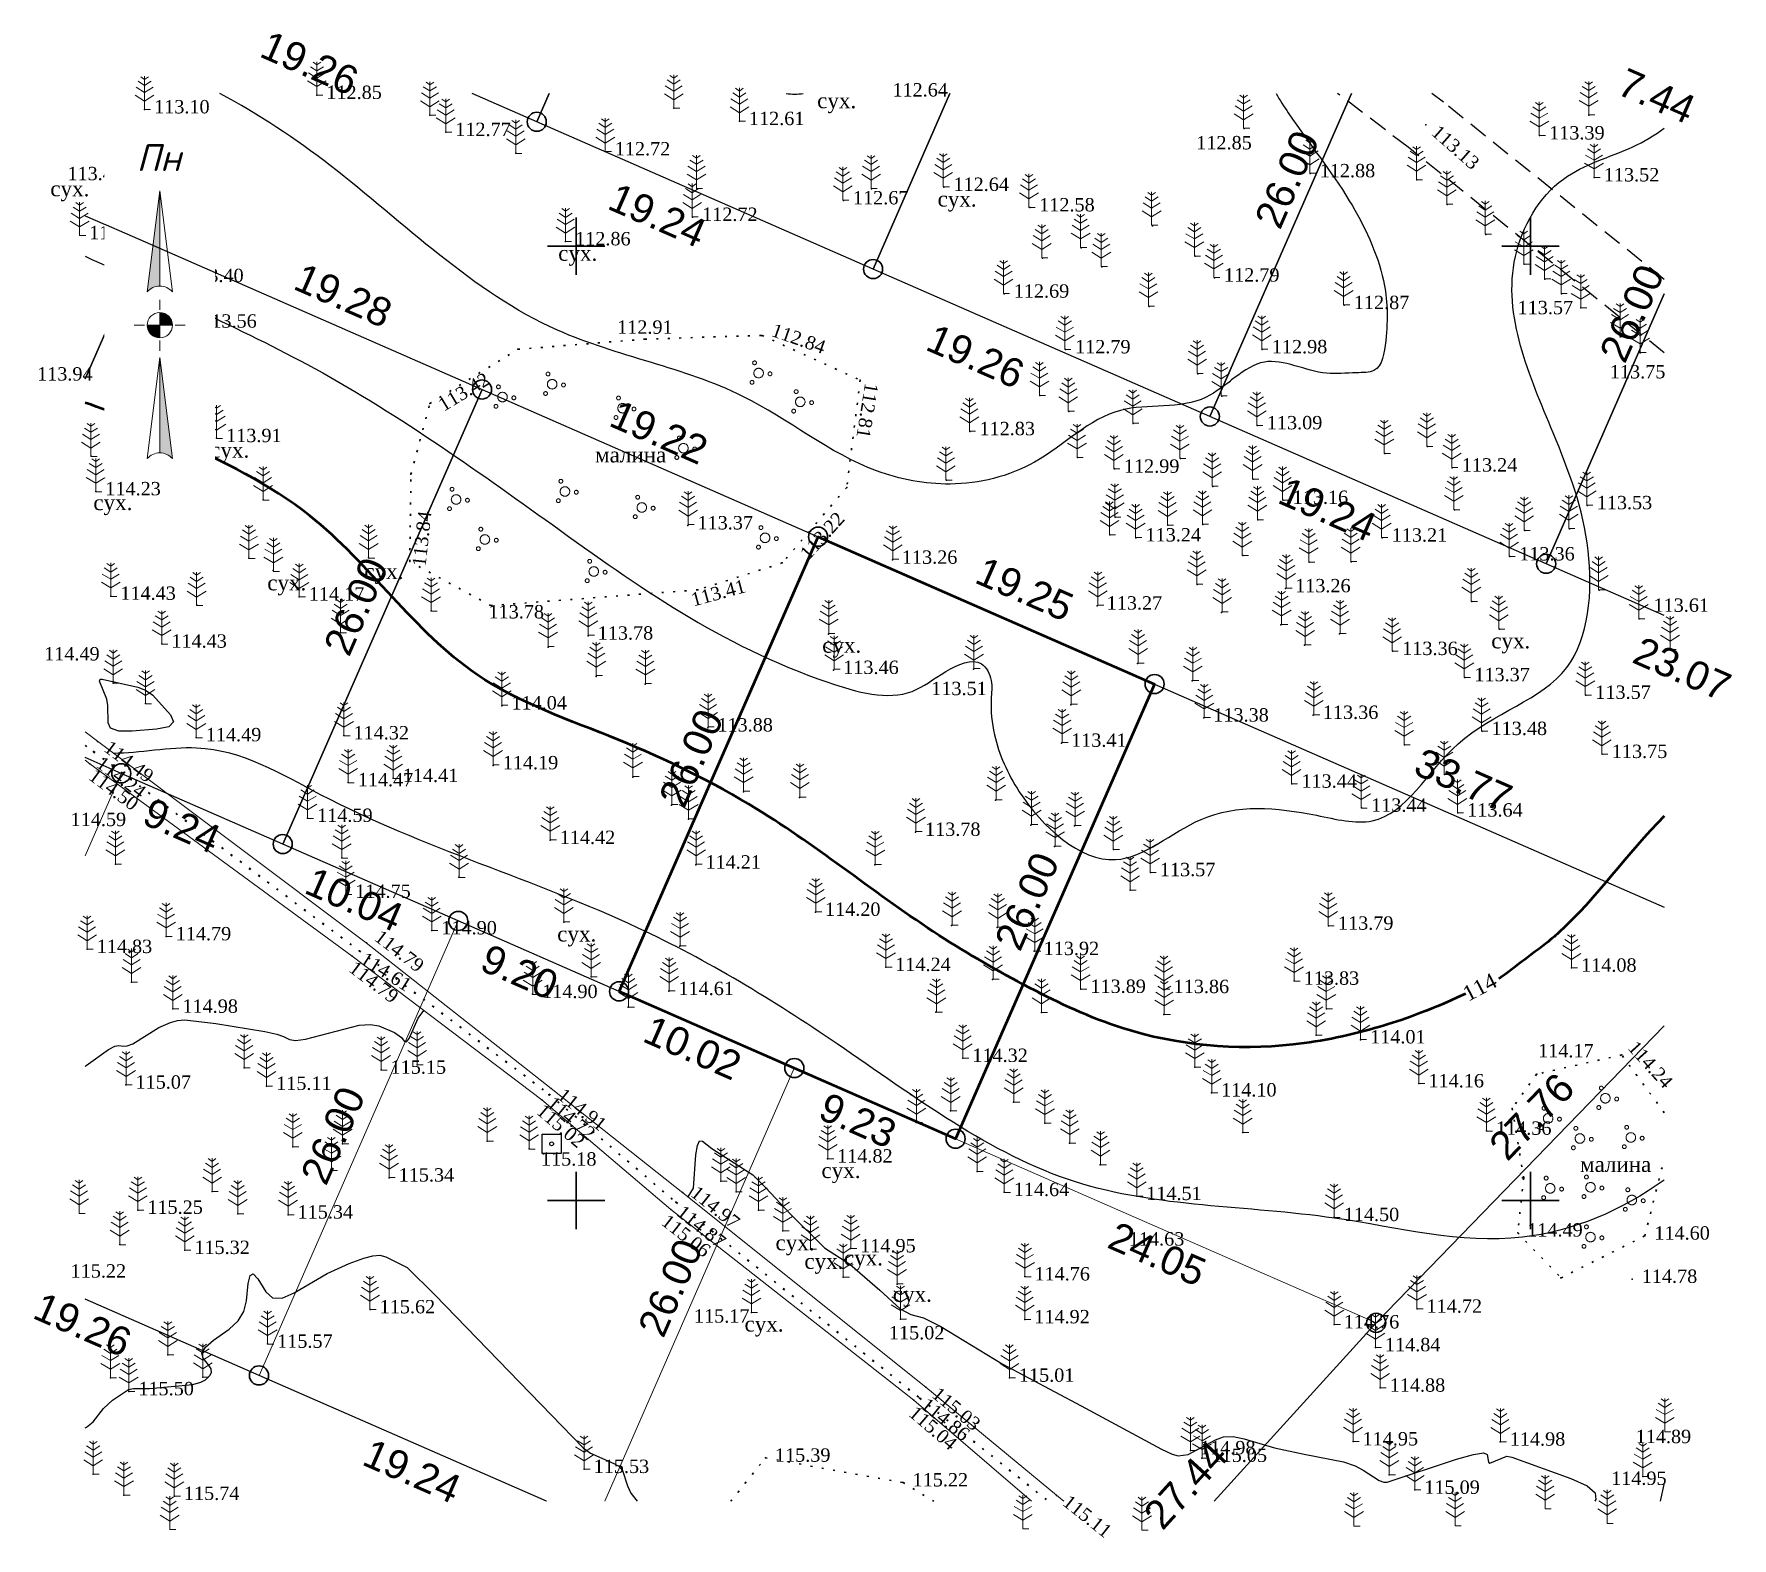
# Model space of a CAD drawing. Header units: millimetres. Extents: x 5405571.6 to 5405660.6, y 5525032.3 to 5525111.1.
import ezdxf
from ezdxf.enums import TextEntityAlignment as Align

# ---------------------------------------------------------------- set-up
doc = ezdxf.new("R2010")
doc.units = ezdxf.units.MM
doc.set_wipeout_variables(frame=1)
for name, pattern in [('DASHEDX2', [1.5, 1, -0.5]), ('HIDDEN', [0.5, 0, -0.5]), ('суцільна', [50, 50, 0])]:
    doc.linetypes.add(name, pattern=pattern)
for name, color, linetype, lineweight in [('#Лист (текст_ПН)', 250, 'Continuous', 0), ('#Штамп', 250, 'Continuous', 0), ('11900000', 1, 'Continuous', 30), ('Контур', 7, 'HIDDEN', 30), ('рельеф', 7, 'Continuous', 0), ('ТОЧКИ', 7, 'Continuous', 30), ('усл. знак', 7, 'суцільна', 20)]:
    doc.layers.add(name, color=color, linetype=linetype, lineweight=lineweight)
for name, color, linetype in [('SC007', 7, 'Continuous'), ('горизонтали', 42, 'Continuous'), ('дороги', 7, 'Continuous'), ('Ділянки_Межі', 10, 'Continuous'), ('надписи', 7, 'Continuous'), ('отметки', 7, 'Continuous'), ('промеры', 185, 'Continuous'), ('Растительность', 7, 'Continuous')]:
    doc.layers.add(name, color=color, linetype=linetype)
doc.styles.get("Standard").update_dxf_attribs({"font": 'arial.ttf'})
doc.styles.add('times', font='times.ttf')
doc.styles.add('Мой_Топо', font='isocpeui.ttf')
doc.linetypes.add('канава 0', pattern='A,0.9,0,["|",Standard,S=0.25,R=0,X=0,Y=0],0.1', length=1)

msp = doc.modelspace()

# ---------------------------------------------------------------- texts
at = {"layer": 'горизонтали', "color": 32, "lineweight": 50, "style": 'times'}
msp.add_text('114', height=0.8, rotation=27.59579, dxfattribs=at).set_placement((5405646.353, 5525061.118, 181.067), align=Align.TOP_LEFT)
at = {"layer": 'надписи', "color": 7, "style": 'times'}
for s, p in [('сух.', (5405612.623, 5525108.024, 111.861)), ('сух.', (5405572.442, 5525103.412, 111.861)), ('сух.', (5405618.933, 5525102.872, 111.861)), ('сух.', (5405599.055, 5525100.03, 111.861)), ('сух.', (5405580.82, 5525089.721, 111.861)), ('малина', (5405600.983, 5525089.471, 170.061)), ('сух.', (5405574.697, 5525086.968, 111.861)), ('сух.', (5405588.897, 5525083.366, 111.861)), ('сух.', (5405583.81, 5525082.767, 111.861)), ('сух.', (5405647.944, 5525079.727, 111.861)), ('сух.', (5405612.886, 5525079.497, 111.861)), ('сух.', (5405599.002, 5525064.371, 111.861)), ('сух.', (5405612.848, 5525051.98, 111.861)), ('малина', (5405652.595, 5525052.302, 170.061)), ('сух.', (5405610.44, 5525048.196, 111.861)), ('сух.', (5405611.953, 5525047.223, 111.861)), ('сух.', (5405614.025, 5525047.399, 111.861)), ('сух.', (5405616.588, 5525045.498, 111.861)), ('сух.', (5405608.817, 5525043.939, 111.861))]:
    msp.add_text(s, height=0.8, dxfattribs=at).set_placement(p, align=Align.TOP_LEFT)
at = {"layer": 'отметки', "color": 7, "style": 'times'}
for s, p in [('112.85', (5405586.905, 5525108.409, 112.853)), ('112.64', (5405616.566, 5525108.538, 112.636)), ('113.10', (5405577.882, 5525107.654, 113.1)), ('112.61', (5405609.049, 5525107.04, 112.609)), ('112.77', (5405593.661, 5525106.466, 112.774)), ('113.39', (5405650.977, 5525106.287, 113.395)), ('112.72', (5405602.019, 5525105.452, 112.722)), ('112.85', (5405632.488, 5525105.769, 112.85)), ('112.88', (5405638.956, 5525104.305, 112.883)), ('113.40', (5405573.338, 5525104.153, 113.396)), ('112.64', (5405619.765, 5525103.591, 112.637)), ('113.52', (5405653.842, 5525104.09, 113.519)), ('112.67', (5405614.5, 5525102.887, 112.674)), ('112.58', (5405624.258, 5525102.517, 112.579)), ('112.72', (5405606.595, 5525102.019, 112.717)), ('113.42', (5405574.475, 5525101.06, 113.424)), ('112.86', (5405599.941, 5525100.74, 112.857)), ('113.40', (5405579.665, 5525098.816, 113.398)), ('112.69', (5405622.924, 5525097.999, 112.693)), ('112.79', (5405633.941, 5525098.84, 112.787)), ('112.87', (5405640.745, 5525097.4, 112.867)), ('113.57', (5405649.324, 5525097.132, 113.569)), ('113.56', (5405580.351, 5525096.429, 113.557)), ('112.91', (5405602.143, 5525096.108, 112.91)), ('112.79', (5405626.135, 5525095.082, 112.789)), ('112.98', (5405636.446, 5525095.084, 112.978)), ('113.94', (5405571.749, 5525093.658, 113.938)), ('113.75', (5405654.159, 5525093.773, 113.754)), ('114.05', (5405577.588, 5525091.315, 114.052)), ('113.09', (5405636.186, 5525091.103, 113.094)), ('113.91', (5405581.654, 5525090.431, 113.909)), ('112.83', (5405621.128, 5525090.794, 112.833)), ('112.99', (5405628.697, 5525088.827, 112.994)), ('113.24', (5405646.402, 5525088.889, 113.241)), ('114.23', (5405575.324, 5525087.647, 114.232)), ('113.16', (5405637.538, 5525087.195, 113.161)), ('113.53', (5405653.47, 5525086.916, 113.533)), ('113.37', (5405606.353, 5525085.86, 113.374)), ('113.24', (5405629.829, 5525085.227, 113.241)), ('113.21', (5405642.727, 5525085.218, 113.211)), ('113.26', (5405617.063, 5525084.058, 113.264)), ('113.36', (5405649.41, 5525084.232, 113.363)), ('114.43', (5405576.112, 5525082.171, 114.432)), ('114.17', (5405585.988, 5525082.131, 114.171)), ('113.26', (5405637.666, 5525082.565, 113.258)), ('113.78', (5405595.404, 5525081.197, 113.78)), ('113.27', (5405627.793, 5525081.66, 113.266)), ('113.61', (5405656.446, 5525081.542, 113.615)), ('114.43', (5405578.785, 5525079.663, 114.434)), ('113.78', (5405601.123, 5525080.084, 113.784)), ('114.49', (5405572.119, 5525078.996, 114.49)), ('113.36', (5405643.279, 5525079.279, 113.358)), ('113.46', (5405613.988, 5525078.287, 113.463)), ('113.37', (5405647.058, 5525077.905, 113.375)), ('113.51', (5405618.602, 5525077.178, 113.512)), ('113.57', (5405653.395, 5525076.983, 113.566)), ('114.04', (5405596.602, 5525076.425, 114.038)), ('113.38', (5405633.379, 5525075.792, 113.38)), ('113.36', (5405639.12, 5525075.932, 113.362)), ('114.32', (5405588.329, 5525074.859, 114.323)), ('113.88', (5405607.395, 5525075.272, 113.876)), ('113.48', (5405647.961, 5525075.087, 113.477)), ('114.49', (5405580.59, 5525074.76, 114.492)), ('113.41', (5405625.928, 5525074.47, 113.409)), ('114.19', (5405596.148, 5525073.292, 114.188)), ('113.75', (5405654.262, 5525073.885, 113.751)), ('114.47', (5405588.552, 5525072.402, 114.466)), ('114.41', (5405590.909, 5525072.628, 114.405)), ('113.44', (5405637.997, 5525072.329, 113.445)), ('114.59', (5405586.423, 5525070.538, 114.586)), ('113.44', (5405641.648, 5525071.067, 113.439)), ('113.64', (5405646.685, 5525070.816, 113.641)), ('114.59', (5405573.506, 5525070.317, 114.59)), ('113.78', (5405618.274, 5525069.804, 113.784)), ('114.42', (5405599.136, 5525069.379, 114.417)), ('114.21', (5405606.77, 5525068.09, 114.207)), ('113.57', (5405630.582, 5525067.693, 113.572)), ('114.75', (5405588.419, 5525066.557, 114.747)), ('114.20', (5405613.033, 5525065.616, 114.198)), ('114.79', (5405579.013, 5525064.334, 114.794)), ('114.90', (5405592.931, 5525064.644, 114.896)), ('113.79', (5405639.912, 5525064.889, 113.795)), ('114.83', (5405574.873, 5525063.668, 114.825)), ('113.92', (5405624.491, 5525063.56, 113.922)), ('114.24', (5405616.713, 5525062.723, 114.236)), ('114.08', (5405652.652, 5525062.689, 114.079)), ('113.89', (5405626.939, 5525061.578, 113.893)), ('113.86', (5405631.302, 5525061.568, 113.865)), ('113.83', (5405638.117, 5525062.005, 113.834)), ('114.90', (5405598.213, 5525061.308, 114.904)), ('114.61', (5405605.355, 5525061.465, 114.614)), ('114.98', (5405579.365, 5525060.536, 114.981)), ('114.01', (5405641.598, 5525058.929, 114.008)), ('114.32', (5405620.754, 5525057.962, 114.323)), ('114.17', (5405650.399, 5525058.202, 114.17)), ('115.15', (5405590.271, 5525057.343, 115.154)), ('115.07', (5405576.906, 5525056.562, 115.074)), ('115.11', (5405584.274, 5525056.495, 115.106)), ('114.16', (5405644.655, 5525056.63, 114.161)), ('114.10', (5405633.787, 5525056.151, 114.098)), ('114.36', (5405648.193, 5525054.146, 114.358)), ('114.82', (5405613.671, 5525052.69, 114.82)), ('115.18', (5405598.152, 5525052.531, 115.18)), ('115.18', (5405598.152, 5525052.531, 115.184)), ('115.34', (5405590.696, 5525051.696, 115.338)), ('114.64', (5405622.923, 5525050.935, 114.644)), ('115.25', (5405577.527, 5525050.005, 115.253)), ('114.51', (5405629.866, 5525050.728, 114.508)), ('115.34', (5405585.397, 5525049.757, 115.337)), ('114.50', (5405640.214, 5525049.625, 114.497)), ('114.63', (5405628.954, 5525048.343, 114.632)), ('114.49', (5405649.828, 5525048.815, 114.49)), ('114.60', (5405656.489, 5525048.653, 114.602)), ('115.32', (5405579.99, 5525047.901, 115.315)), ('114.95', (5405614.878, 5525047.988, 114.95)), ('115.22', (5405573.505, 5525046.664, 115.225)), ('114.76', (5405624.008, 5525046.514, 114.761)), ('114.78', (5405655.832, 5525046.387, 114.782)), ('115.62', (5405589.7, 5525044.792, 115.623)), ('114.72', (5405644.554, 5525044.825, 114.724)), ('115.17', (5405606.169, 5525044.306, 115.174)), ('114.92', (5405624, 5525044.27, 114.92)), ('114.76', (5405640.216, 5525044.001, 114.76)), ('115.57', (5405584.329, 5525042.987, 115.571)), ('115.02', (5405616.383, 5525043.428, 115.024)), ('114.84', (5405642.373, 5525042.805, 114.838)), ('115.01', (5405623.195, 5525041.208, 115.013)), ('115.50', (5405577.056, 5525040.499, 115.503)), ('114.88', (5405642.624, 5525040.685, 114.882)), ('114.95', (5405641.201, 5525037.872, 114.948)), ('114.98', (5405648.915, 5525037.86, 114.984)), ('114.89', (5405655.511, 5525037.993, 114.893)), ('115.39', (5405610.411, 5525037.019, 115.389)), ('114.98', (5405632.683, 5525037.408, 114.984)), ('115.05', (5405633.287, 5525037.009, 115.055)), ('115.53', (5405600.913, 5525036.429, 115.529)), ('115.22', (5405617.624, 5525035.724, 115.223)), ('114.95', (5405654.225, 5525035.805, 114.952)), ('115.74', (5405579.442, 5525035.017, 115.738)), ('115.09', (5405644.437, 5525035.338, 115.088))]:
    msp.add_text(s, height=0.7, dxfattribs=at).set_placement(p, align=Align.TOP_LEFT)
for s, rotation, p in [('113.13', 318.56722, (5405645.217, 5525106.404, 113.13)), ('112.84', 340.63826, (5405610.397, 5525095.968, 112.84)), ('113.42', 31.18546, (5405592.686, 5525091.912, 113.417)), ('112.81', 260.80289, (5405615.834, 5525092.766, 112.807)), ('113.84', 83.81723, (5405591.406, 5525083.261, 113.836)), ('113.22', 48.09564, (5405611.657, 5525083.982, 113.215)), ('113.41', 15.24162, (5405605.947, 5525081.794, 113.412)), ('114.49', 323.14963, (5405575.609, 5525074.154, 114.495)), ('114.24', 323.28179, (5405575.203, 5525073.328, 114.24)), ('114.50', 323.73081, (5405574.802, 5525072.675, 113.39)), ('114.79', 322.73403, (5405589.789, 5525064.232, 114.789)), ('114.79', 322.89177, (5405588.446, 5525062.606, 114.789)), ('114.61', 327.58846, (5405588.996, 5525063.069, 114.605)), ('114.24', 311.92052, (5405655.578, 5525058.445, 114.237)), ('114.72', 320.24336, (5405598.845, 5525055.512, 114.723)), ('114.91', 321.68886, (5405599.385, 5525055.949, 114.912)), ('115.02', 319.60889, (5405598.312, 5525055.126, 115.018)), ('114.97', 321.31074, (5405606.373, 5525050.832, 114.973)), ('115.06', 321.88434, (5405604.83, 5525049.334, 113.39)), ('114.87', 321.36075, (5405605.642, 5525049.816, 114.866)), ('114.86', 321.31956, (5405618.429, 5525039.726, 114.864)), ('115.03', 320.39839, (5405619.019, 5525040.29, 115.032)), ('115.04', 319.33309, (5405617.822, 5525039.299, 115.038)), ('115.11', 321.54678, (5405625.861, 5525034.639, 115.107))]:
    msp.add_text(s, height=0.7, rotation=rotation, dxfattribs=at).set_placement(p, align=Align.TOP_LEFT)
at = {"layer": 'промеры', "char_height": 1.5, "attachment_point": 1}
for s, insert, rotation in [('19.26', (5405583.932, 5525111.331), 336.35584), ('7.44', (5405655.051, 5525109.38), 336.35584), ('26.00', (5405635.498, 5525101.401, 107.24), 66.37949), ('19.24', (5405602.16, 5525103.358), 336.35584), ('19.28', (5405585.699, 5525099.157), 336.35584), ('26.00', (5405653.568, 5525094.384, 107.24), 66.37949), ('19.26', (5405618.828, 5525095.972), 336.35584), ('19.22', (5405602.24, 5525091.992), 336.35584), ('19.24', (5405637.273, 5525087.956), 336.35584), ('26.00', (5405586.718, 5525079.031, 107.24), 66.37949), ('19.25', (5405621.402, 5525083.775), 336.35584), ('23.07', (5405655.854, 5525079.592), 336.35584), ('26.00', (5405604.28, 5525071.089, 107.24), 66.37949), ('33.77', (5405644.388, 5525073.758), 336.35584), ('9.24', (5405577.772, 5525071.146), 336.35584), ('26.00', (5405621.875, 5525063.585, 107.24), 66.37949), ('10.04', (5405586.271, 5525067.519), 336.35584), ('9.20', (5405595.464, 5525063.486), 336.35584), ('10.02', (5405604.001, 5525059.741), 336.35584), ('27.76', (5405647.703, 5525053.04), 46.10948), ('26.00', (5405585.51, 5525051.318), 66.37949), ('9.23', (5405613.193, 5525055.708), 336.35584), ('24.05', (5405628.347, 5525048.942), 336.35584), ('26.00', (5405603.184, 5525043.338, 107.24), 66.37949), ('19.26', (5405572.041, 5525045.247), 336.35584), ('19.24', (5405589.301, 5525037.568), 336.35584), ('27.44', (5405629.613, 5525033.68), 47.66028)]:
    msp.add_mtext(s, dxfattribs=dict(at, insert=insert, rotation=rotation))

# ---------------------------------------------------------------- blocks, each defined once
blk = doc.blocks.new('SYMBOL902')
at = {"layer": 'SC007'}
blk.add_lwpolyline([(-1.25, -1.25), (-1.25, 1.25), (1.25, 1.25), (1.25, -1.25)], close=True, dxfattribs=at)
blk.add_circle((0, 0), 0.25, dxfattribs=at)
blk = doc.blocks.new('A$C51FE15A3')
at = {"layer": 'Растительность', "color": 94, "lineweight": 0}
for points in [[(-0.447, 1.172), (0, 0.895), (0.447, 1.172)], [(-0.343, 1.489), (0, 1.267), (0.343, 1.489)], [(-0.201, 1.726), (0, 1.584), (0.201, 1.726)], [(0, 1.75), (0, 0), (0.319, 0)], [(-0.493, 0.753), (0, 0.444), (0.493, 0.753)]]:
    blk.add_lwpolyline(points, dxfattribs=at)
blk = doc.blocks.new('A$C72385B22')
at = {"layer": 'усл. знак'}
for centre, radius in [((0, 0), 0.625), ((-0.02, 1.49), 0.25), ((-1.29, -0.64), 0.25), ((1.28, -0.76), 0.25)]:
    blk.add_circle(centre, radius, dxfattribs=at)
blk = doc.blocks.new('*U4')
at = {"color": 0}
for points in [[(-0.113, 0), (-0.109, -0.029), (-0.097, -0.056)], [(-0.113, 0), (-0.097, -0.056), (0, 0)], [(-0.097, -0.056), (0, -0.113), (0, 0)], [(-0.097, -0.056), (-0.08, -0.08), (-0.056, -0.097)], [(-0.097, -0.056), (-0.056, -0.097), (0, -0.113)], [(-0.056, -0.097), (-0.029, -0.109), (0, -0.113)]]:
    blk.add_solid(points, dxfattribs=at)
blk = doc.blocks.new('*U5')
at = {"color": 0}
for points in [[(0, 0), (0.097, 0.056), (0, 0.113)], [(0.097, 0.056), (0.029, 0.109), (0, 0.113)], [(0, 0), (0.113, 0), (0.097, 0.056)], [(0.097, 0.056), (0.056, 0.097), (0.029, 0.109)], [(0.097, 0.056), (0.08, 0.08), (0.056, 0.097)], [(0.113, 0), (0.109, 0.029), (0.097, 0.056)]]:
    blk.add_solid(points, dxfattribs=at)
blk = doc.blocks.new('*U6')
at = {"color": 0}
for points in [[(0, -1.136), (0.021, -1.138), (0, -0.288)], [(0.021, -1.138), (0.042, -1.142), (0, -0.288)], [(0.042, -1.142), (0.062, -1.15), (0, -0.288)], [(0.062, -1.15), (0.081, -1.16), (0, -0.288)], [(0.081, -1.16), (0.098, -1.173), (0, -0.288)], [(0.098, -1.173), (0.113, -1.188), (0, -0.288)]]:
    blk.add_solid(points, dxfattribs=at)
blk = doc.blocks.new('*U7')
at = {"color": 0}
for points in [[(-0.113, 0.297), (-0.098, 0.312), (0, 1.197)], [(-0.098, 0.312), (-0.081, 0.325), (0, 1.197)], [(-0.081, 0.325), (-0.062, 0.335), (0, 1.197)], [(-0.062, 0.335), (-0.042, 0.343), (0, 1.197)], [(-0.042, 0.343), (-0.021, 0.347), (0, 1.197)], [(-0.021, 0.347), (0, 0.349), (0, 1.197)]]:
    blk.add_solid(points, dxfattribs=at)
blk = doc.blocks.new('#Північ')
at = {"color": 7}
blk.add_wipeout([(-2.901, 10.635), (2.901, 10.635), (2.901, -7.981), (-2.901, -7.981)], dxfattribs=at).dxf.layer = '#Лист (текст_ПН)'
at = {"layer": '#Лист (текст_ПН)'}
for p, q in [((-0.663, 1.748), (0, 7.043)), ((0, 7.043), (0, 2.052)), ((0, 7.043), (0.663, 1.748)), ((0, 1.337), (0, 0.807)), ((-1.337, 0), (-0.807, 0)), ((-0.662, 0), (0.662, 0)), ((0, 0.662), (0, -0.662)), ((1.337, 0), (0.807, 0)), ((0, -1.337), (0, -0.807)), ((-0.663, -6.99), (0, -1.695)), ((0, -1.695), (0.663, -6.99)), ((0, -1.695), (0, -6.686))]:
    blk.add_line(p, q, dxfattribs=at)
at = {"layer": '#Лист (текст_ПН)', "flags": 128}
for points in [[(0, 7.043), (-0.663, 1.748, -0.218585), (0, 2.052)], [(0, 0), (-0.662, 0, 0.414214), (0, -0.662)]]:
    blk.add_lwpolyline(points, format="xyb", close=True, dxfattribs=at)
at = {"layer": '#Лист (текст_ПН)'}
blk.add_circle((0, 0), 0.662, dxfattribs=at)
for centre in [(0, 1.178), (0, -7.56)]:
    blk.add_arc(centre, 0.874, 40.67981, 139.32019, dxfattribs=at)
at = {"layer": '#Лист (текст_ПН)', "xscale": 5.883850111352785, "yscale": 5.883850111352785, "zscale": 5.883850111352785}
for name in ['*U7', '*U4', '*U5', '*U6']:
    blk.add_blockref(name, (0, 0), dxfattribs=at)
at = {"layer": '#Лист (текст_ПН)', "style": 'Мой_Топо'}
blk.add_text('Пн', height=1.4, dxfattribs=at).set_placement((-1.217, 8.077))

# ---------------------------------------------------------------- linework, layer by layer
at = {"layer": '11900000', "color": 7}
for points in [[(5405600, 5525098.5, 0), (5405600, 5525101.5, 0)], [(5405600, 5525098.5, 0), (5405600, 5525101.5, 0)], [(5405650, 5525098.5, 0), (5405650, 5525101.5, 0)], [(5405650, 5525098.5, 0), (5405650, 5525101.5, 0)], [(5405598.5, 5525100, 0), (5405601.5, 5525100, 0)], [(5405598.5, 5525100, 0), (5405601.5, 5525100, 0)], [(5405648.5, 5525100, 0), (5405651.5, 5525100, 0)], [(5405648.5, 5525100, 0), (5405651.5, 5525100, 0)], [(5405600, 5525048.5, 0), (5405600, 5525051.5, 0)], [(5405600, 5525048.5, 0), (5405600, 5525051.5, 0)], [(5405650, 5525048.5, 0), (5405650, 5525051.5, 0)], [(5405650, 5525048.5, 0), (5405650, 5525051.5, 0)], [(5405598.5, 5525050, 0), (5405601.5, 5525050, 0)], [(5405598.5, 5525050, 0), (5405601.5, 5525050, 0)], [(5405648.5, 5525050, 0), (5405651.5, 5525050, 0)], [(5405648.5, 5525050, 0), (5405651.5, 5525050, 0)]]:
    msp.add_polyline3d(points, dxfattribs=at)
at = {"layer": 'горизонтали', "color": 32}
msp.add_polyline3d([(5405577.027, 5525076.892, 114.5), (5405577.427, 5525076.732, 114.5), (5405577.807, 5525076.472, 114.5), (5405578.737, 5525075.442, 114.5), (5405578.897, 5525075.072, 114.5), (5405578.657, 5525074.822, 114.5), (5405578.007, 5525074.692, 114.5), (5405576.737, 5525074.582, 114.5), (5405576.027, 5525074.592, 114.5), (5405575.597, 5525074.742, 114.5), (5405575.467, 5525075.032, 114.5), (5405575.457, 5525075.932, 114.5), (5405575.397, 5525076.262, 114.5), (5405575.027, 5525077.202, 114.5), (5405575.047, 5525077.312, 114.5), (5405575.167, 5525077.322, 114.5), (5405577.027, 5525076.892, 114.5)], close=True, dxfattribs=at)
for points in [[(5405574.265, 5525057.03, 115), (5405574.327, 5525057.082, 115), (5405575.497, 5525057.922, 115), (5405575.827, 5525058.092, 115), (5405576.037, 5525058.122, 115), (5405576.277, 5525058.082, 115), (5405576.477, 5525058.102, 115), (5405576.767, 5525058.212, 115), (5405578.137, 5525059.062, 115), (5405578.737, 5525059.332, 115), (5405579.107, 5525059.432, 115), (5405579.497, 5525059.462, 115), (5405581.107, 5525059.282, 115), (5405583.677, 5525058.862, 115), (5405584.317, 5525058.722, 115), (5405584.667, 5525058.602, 115), (5405584.977, 5525058.442, 115), (5405585.287, 5525058.382, 115), (5405585.817, 5525058.452, 115), (5405588.627, 5525059.182, 115), (5405589.227, 5525059.232, 115), (5405589.657, 5525059.152, 115), (5405590.477, 5525058.802, 115), (5405590.837, 5525058.542, 115), (5405590.977, 5525058.352, 115), (5405591.097, 5525058.322, 115), (5405591.237, 5525058.492, 115), (5405591.717, 5525059.562, 115), (5405592.014, 5525059.96, 113.39)], [(5405605.858, 5525050.195, 113.66), (5405606.147, 5525050.652, 115), (5405606.267, 5525052.402, 115), (5405606.347, 5525052.892, 115), (5405606.457, 5525053.122, 115), (5405606.617, 5525053.112, 115), (5405607.097, 5525052.732, 115), (5405609.257, 5525051.352, 115), (5405609.927, 5525050.662, 115), (5405611.217, 5525049.312, 115), (5405613.007, 5525047.532, 115), (5405614.327, 5525046.672, 115), (5405615.907, 5525045.312, 115), (5405616.977, 5525044.332, 115), (5405617.527, 5525044.032, 115), (5405618.187, 5525043.862, 115), (5405619.097, 5525043.402, 115), (5405622.317, 5525041.452, 115), (5405626.457, 5525039.242, 115), (5405630.657, 5525036.972, 115), (5405631.227, 5525036.712, 115), (5405631.537, 5525036.632, 115), (5405632.057, 5525036.702, 115), (5405633.487, 5525037.472, 115), (5405633.907, 5525037.622, 115), (5405634.417, 5525037.642, 115), (5405634.997, 5525037.522, 115), (5405636.587, 5525037.052, 115), (5405638.147, 5525036.712, 115), (5405640.207, 5525036.312, 115), (5405640.807, 5525036.112, 115), (5405641.237, 5525035.882, 115), (5405642.067, 5525035.332, 115), (5405642.307, 5525035.242, 115), (5405642.497, 5525035.252, 115), (5405646.127, 5525036.452, 115), (5405647.007, 5525036.702, 115), (5405647.537, 5525036.792, 115), (5405647.727, 5525036.702, 115), (5405647.797, 5525036.302, 115), (5405647.877, 5525036.252, 115), (5405648.767, 5525036.602, 115), (5405649.017, 5525036.562, 115), (5405652.107, 5525035.442, 115), (5405652.967, 5525035.052, 115), (5405653.397, 5525034.682, 115), (5405653.417, 5525034.342, 115), (5405653.364, 5525034.246, 115)], [(5405574.265, 5525038.098, 115.5), (5405574.347, 5525038.132, 115.5), (5405574.687, 5525038.402, 115.5), (5405575.237, 5525039.112, 115.5), (5405575.707, 5525039.542, 115.5), (5405576.547, 5525040.102, 115.5), (5405576.797, 5525040.162, 115.5), (5405577.647, 5525040.162, 115.5), (5405579.907, 5525040.372, 115.5), (5405580.327, 5525040.482, 115.5), (5405580.567, 5525040.612, 115.5), (5405580.797, 5525040.832, 115.5), (5405580.887, 5525040.992, 115.5), (5405580.867, 5525041.182, 115.5), (5405580.737, 5525041.402, 115.5), (5405580.447, 5525041.742, 115.5), (5405580.387, 5525042.002, 115.5), (5405580.567, 5525042.312, 115.5), (5405580.987, 5525042.682, 115.5), (5405581.807, 5525043.262, 115.5), (5405582.277, 5525043.692, 115.5), (5405582.577, 5525044.192, 115.5), (5405582.717, 5525044.752, 115.5), (5405582.807, 5525045.662, 115.5), (5405582.907, 5525046.082, 115.5), (5405583.077, 5525046.162, 115.5), (5405583.317, 5525045.892, 115.5), (5405583.737, 5525045.212, 115.5), (5405584.087, 5525044.912, 115.5), (5405584.587, 5525044.892, 115.5), (5405585.217, 5525045.172, 115.5), (5405586.957, 5525046.172, 115.5), (5405588.107, 5525046.702, 115.5), (5405588.867, 5525046.982, 115.5), (5405589.337, 5525047.112, 115.5), (5405589.717, 5525047.142, 115.5), (5405590.027, 5525047.052, 115.5), (5405591.137, 5525046.492, 115.5), (5405592.597, 5525045.062, 115.5), (5405600.367, 5525037.042, 115.5), (5405600.747, 5525036.762, 115.5), (5405601.977, 5525036.232, 115.5), (5405602.227, 5525036.082, 115.5), (5405602.417, 5525035.852, 115.5), (5405602.677, 5525035.062, 115.5), (5405602.867, 5525034.672, 115.5), (5405603.2, 5525034.246, 115.5)]]:
    msp.add_polyline3d(points, dxfattribs=at)
for points, knots in [([(5405636.671, 5525107.998), (5405636.856, 5525107.652), (5405638.293, 5525105.483), (5405640.41, 5525102.911), (5405642.475, 5525098.603), (5405642.551, 5525095.719), (5405642.18, 5525093.334), (5405640.621, 5525093.399), (5405638.778, 5525093.138), (5405635.799, 5525094.795), (5405632.949, 5525091.153), (5405627.992, 5525092.164), (5405624.432, 5525088.349), (5405619.809, 5525087.234), (5405614.267, 5525088.284), (5405608.405, 5525093.232), (5405597.107, 5525094.992), (5405589.266, 5525102.982), (5405583.385, 5525106.889), (5405581.327, 5525107.998)], [160.819168, 160.819168, 160.819168, 160.819168, 161.883134, 167.480404, 172.02745, 175.191691, 176.860986, 177.776803, 179.359266, 182.66385, 186.23147, 190.763459, 196.023934, 200.592391, 204.501187, 212.520791, 222.836087, 237.536386, 244.51778, 244.51778, 244.51778, 244.51778]), ([(5405574.265, 5525099.467), (5405576.17, 5525098.609), (5405580.024, 5525096.701), (5405588.565, 5525092.689), (5405599.232, 5525085.079), (5405608.638, 5525078.274), (5405617.08, 5525075.984), (5405619.173, 5525077.713), (5405621.142, 5525078.619), (5405621.851, 5525077.245), (5405621.667, 5525075.983), (5405621.913, 5525073.909), (5405623.382, 5525070.558), (5405627.966, 5525066.273), (5405632.949, 5525070.936), (5405637.681, 5525070.515), (5405642.96, 5525069.18), (5405645.866, 5525075.047), (5405652.853, 5525076.753), (5405653.473, 5525084.41), (5405650.942, 5525091.024), (5405647.791, 5525097.948), (5405651.196, 5525103.886), (5405654.785, 5525104.809), (5405656.5, 5525105.792), (5405657.009, 5525106.175)], [32.737525, 32.737525, 32.737525, 32.737525, 38.996737, 45.651099, 61.050154, 77.66341, 82.099779, 84.149114, 86.062416, 87.062094, 88.033351, 89.912561, 93.167404, 99.33852, 104.294488, 110.346143, 113.276217, 119.316155, 126.282429, 132.498742, 138.940826, 148.380777, 153.163384, 157.173138, 159.090614, 159.090614, 159.090614, 159.090614]), ([(5405657.009, 5525051.073), (5405654.809, 5525049.491), (5405648.966, 5525046.993), (5405638.531, 5525049.828), (5405625.45, 5525049.504), (5405614.394, 5525058.014), (5405601.736, 5525065.708), (5405589.757, 5525069.08), (5405581.325, 5525074.345), (5405577.105, 5525073.423), (5405575.758, 5525073.429)], [271.435986, 271.435986, 271.435986, 271.435986, 279.403048, 289.305425, 303.021124, 317.439079, 329.503827, 347.557694, 354.49476, 358.612752, 358.612752, 358.612752, 358.612752])]:
    msp.add_open_spline(points, degree=3, knots=knots, dxfattribs=at)
msp.add_open_spline([(5405610.991, 5525107.998), (5405611.295, 5525107.957), (5405611.597, 5525107.955), (5405611.895, 5525107.998)], degree=3, dxfattribs=at)
at = {"layer": 'горизонтали', "color": 32, "lineweight": 50}
for points, knots in [([(5405646.596, 5525060.824), (5405644.42, 5525059.847), (5405641.78, 5525058.919), (5405636.182, 5525057.703), (5405629.645, 5525058.281), (5405623.668, 5525061.118), (5405617.176, 5525064.825), (5405610.647, 5525070.228), (5405602.289, 5525074.299), (5405593.099, 5525077.356), (5405587.614, 5525085.782), (5405579.916, 5525089.476), (5405575.877, 5525091.26), (5405574.265, 5525091.797)], [283.669955, 283.669955, 283.669955, 283.669955, 287.256708, 291.904228, 300.8891, 306.194885, 311.670523, 323.305447, 331.392318, 339.566844, 351.634905, 359.732332, 364.83244, 364.83244, 364.83244, 364.83244]), ([(5405657.009, 5525070.132), (5405655.053, 5525068.187), (5405653.19, 5525065.419), (5405650.669, 5525063.336), (5405648.34, 5525061.614)], [268.436984, 268.436984, 268.436984, 268.436984, 276.685782, 278.277423, 278.277423, 278.277423, 278.277423])]:
    msp.add_open_spline(points, degree=3, knots=knots, dxfattribs=at)
at = {"layer": 'дороги', "color": 7, "linetype": 'DASHEDX2'}
for points in [[(5405657.009, 5525094.405), (5405643.586, 5525105.179), (5405639.896, 5525107.998)], [(5405657.009, 5525098.252), (5405645.436, 5525107.541), (5405644.838, 5525107.998)]]:
    msp.add_lwpolyline(points, dxfattribs=at)
at = {"layer": 'дороги', "color": 7, "linetype": 'DASHEDX2', "elevation": 115.262}
msp.add_lwpolyline([(5405656.804, 5525034.246), (5405657.009, 5525035.132)], dxfattribs=at)
at = {"layer": 'Ділянки_Межі'}
for points in [[(5405598.582, 5525107.998), (5405597.932, 5525106.515), (5405594.545, 5525107.998)], [(5405619.582, 5525107.998), (5405615.555, 5525098.8), (5405597.932, 5525106.515)], [(5405597.932, 5525106.515), (5405598.582, 5525107.998)], [(5405640.621, 5525107.998), (5405633.199, 5525091.075), (5405615.555, 5525098.8)], [(5405615.555, 5525098.8), (5405619.582, 5525107.998)], [(5405574.265, 5525101.594), (5405577.405, 5525100.219), (5405574.265, 5525093.047)], [(5405574.265, 5525093.047), (5405577.405, 5525100.219), (5405595.064, 5525092.487), (5405584.621, 5525068.677), (5405576.161, 5525072.381), (5405574.265, 5525073.211)]]:
    msp.add_lwpolyline(points, dxfattribs=at)
at = {"layer": 'Ділянки_Межі', "lineweight": 25}
for points in [[(5405657.009, 5525080.65), (5405650.821, 5525083.359), (5405633.199, 5525091.075), (5405615.555, 5525098.8), (5405597.932, 5525106.515), (5405594.545, 5525107.998)], [(5405633.199, 5525091.075), (5405640.621, 5525107.998)], [(5405657.009, 5525097.493), (5405650.821, 5525083.359), (5405633.199, 5525091.075)], [(5405650.821, 5525083.359), (5405657.009, 5525097.493)], [(5405657.009, 5525080.65), (5405650.821, 5525083.359)], [(5405657.009, 5525059.156), (5405641.912, 5525043.594), (5405633.418, 5525034.246)], [(5405598.438, 5525034.246), (5405583.377, 5525040.839), (5405574.265, 5525044.828)]]:
    msp.add_lwpolyline(points, dxfattribs=at)
at = {"layer": 'Ділянки_Межі'}
msp.add_lwpolyline([(5405584.621, 5525068.677), (5405595.064, 5525092.487), (5405612.672, 5525084.779), (5405602.244, 5525060.961), (5405593.82, 5525064.649)], close=True, dxfattribs=at)
at = {"layer": 'Ділянки_Межі', "lineweight": 50}
msp.add_lwpolyline([(5405602.244, 5525060.961), (5405612.672, 5525084.779), (5405630.305, 5525077.059), (5405619.878, 5525053.241), (5405611.427, 5525056.941)], close=True, dxfattribs=at)
at = {"layer": 'Ділянки_Межі', "lineweight": 0}
for points in [[(5405619.878, 5525053.241), (5405630.305, 5525077.059), (5405657.009, 5525065.368)], [(5405574.265, 5525073.211), (5405576.161, 5525072.381), (5405574.265, 5525068.051)], [(5405574.265, 5525068.051), (5405576.161, 5525072.381), (5405584.621, 5525068.677), (5405593.82, 5525064.649), (5405583.377, 5525040.839), (5405574.265, 5525044.828)], [(5405583.377, 5525040.839), (5405593.82, 5525064.649), (5405602.244, 5525060.961), (5405611.427, 5525056.941), (5405601.491, 5525034.246)], [(5405657.009, 5525059.156), (5405641.912, 5525043.594), (5405619.878, 5525053.241)], [(5405601.491, 5525034.246), (5405611.427, 5525056.941), (5405619.878, 5525053.241), (5405641.912, 5525043.594), (5405633.418, 5525034.246)], [(5405598.438, 5525034.246), (5405583.377, 5525040.839)]]:
    msp.add_lwpolyline(points, dxfattribs=at)
at = {"layer": 'Контур', "color": 7, "linetype": 'HIDDEN'}
for points, elevation in [([(5405595.526, 5525081.169), (5405591.278, 5525083.471), (5405591.339, 5525088.05), (5405592.33, 5525091.761), (5405596.946, 5525094.594), (5405603.597, 5525095.127), (5405609.731, 5525095.321), (5405614.878, 5525092.983), (5405614.173, 5525087.355), (5405610.795, 5525083.4), (5405606.375, 5525081.994), (5405595.526, 5525081.169)], 113.78), ([(5405657.009, 5525054.602), (5405654.78, 5525057.63), (5405650.32, 5525056.62), (5405649.04, 5525054.83), (5405649.644, 5525051.19), (5405649.33, 5525048.31), (5405651.6, 5525045.95), (5405655.99, 5525048.15)], 114.6), ([(5405655.99, 5525048.15), (5405657.009, 5525052.199)], 114.6), ([(5405608.092, 5525034.246), (5405609.911, 5525036.519), (5405617.124, 5525035.224)], 115.223), ([(5405617.124, 5525035.224), (5405618.742, 5525034.246)], 115.223)]:
    msp.add_lwpolyline(points, dxfattribs=dict(at, elevation=elevation))
at = {"layer": 'отметки', "color": 7}
for p in [(5405586.405, 5525107.909, 112.853), (5405577.382, 5525107.154, 113.1), (5405605.112, 5525107.223, 112.678), (5405592.327, 5525106.859, 112.758), (5405608.549, 5525106.54, 112.609), (5405635, 5525106.162, 112.85), (5405644.511, 5525106.36, 113.13), (5405653.065, 5525106.861, 113.409), (5405593.161, 5525105.966, 112.774), (5405650.477, 5525105.787, 113.395), (5405596.834, 5525104.863, 112.816), (5405601.519, 5525104.952, 112.722), (5405638.456, 5525103.805, 112.883), (5405644.051, 5525103.47, 113.275), (5405653.342, 5525103.59, 113.519), (5405606.32, 5525103.012, 112.754), (5405615.476, 5525103, 112.678), (5405619.265, 5525103.091, 112.637), (5405614, 5525102.387, 112.674), (5405623.758, 5525102.017, 112.579), (5405645.638, 5525102.175, 113.375), (5405606.095, 5525101.519, 112.717), (5405630.188, 5525101.068, 112.702), (5405599.441, 5525100.24, 112.857), (5405626.46, 5525099.915, 112.663), (5405647.653, 5525100.611, 113.387), (5405624.424, 5525099.37, 112.638), (5405627.547, 5525098.917, 112.657), (5405632.425, 5525099.467, 112.733), (5405649.667, 5525099.051, 113.532), (5405579.165, 5525098.316, 113.398), (5405633.441, 5525098.34, 112.787), (5405650.751, 5525098.271, 113.623), (5405622.424, 5525097.499, 112.693), (5405651.623, 5525097.504, 113.569), (5405630.012, 5525096.844, 112.829), (5405640.245, 5525096.9, 112.867), (5405652.645, 5525096.759, 113.644), (5405579.851, 5525095.929, 113.557), (5405609.731, 5525095.321, 112.84), (5405596.946, 5525094.594, 113.093), (5405603.597, 5525095.127, 112.91), (5405625.635, 5525094.582, 112.789), (5405635.946, 5525094.584, 112.978), (5405654.7, 5525095.24, 113.714), (5405655.749, 5525094.417, 113.754), (5405614.878, 5525092.983, 112.807), (5405632.561, 5525093.309, 112.932), (5405592.33, 5525091.761, 113.417), (5405624.294, 5525092.168, 112.907), (5405633.82, 5525092.145, 113.016), (5405625.809, 5525091.342, 112.947), (5405577.088, 5525090.815, 114.052), (5405620.628, 5525090.294, 112.833), (5405629.189, 5525090.711, 113.025), (5405635.686, 5525090.603, 113.094), (5405581.154, 5525089.931, 113.909), (5405642.375, 5525089.128, 113.148), (5405644.599, 5525089.496, 113.202), (5405574.575, 5525088.996, 114.087), (5405626.266, 5525088.922, 113.025), (5405628.197, 5525088.327, 112.994), (5405631.657, 5525088.874, 113.031), (5405645.902, 5525088.389, 113.241), (5405591.339, 5525088.05, 113.619), (5405614.173, 5525087.355, 113.055), (5405619.396, 5525087.735, 112.989), (5405633.35, 5525087.409, 113.097), (5405635.471, 5525087.792, 113.11), (5405574.824, 5525087.147, 114.232), (5405583.594, 5525086.712, 114.042), (5405637.038, 5525086.695, 113.161), (5405652.97, 5525086.416, 113.533), (5405628.245, 5525085.798, 113.143), (5405635.716, 5525085.659, 113.215), (5405646.013, 5525086.185, 113.281), (5405605.853, 5525085.36, 113.374), (5405627.96, 5525084.868, 113.14), (5405629.329, 5525084.727, 113.241), (5405631.006, 5525085.389, 113.185), (5405632.836, 5525085.425, 113.184), (5405642.227, 5525084.718, 113.211), (5405649.696, 5525085.104, 113.349), (5405652.041, 5525085.192, 113.439), (5405634.928, 5525083.787, 113.267), (5405582.851, 5525083.656, 114.228), (5405584.123, 5525083.008, 114.405), (5405589.115, 5525083.666, 113.996), (5405591.278, 5525083.471, 113.836), (5405610.795, 5525083.4, 113.215), (5405616.563, 5525083.558, 113.264), (5405638.407, 5525083.44, 113.25), (5405640.611, 5525083.462, 113.273), (5405648.91, 5525083.732, 113.363), (5405606.375, 5525081.994, 113.412), (5405632.53, 5525082.281, 113.257), (5405637.166, 5525082.065, 113.258), (5405653.603, 5525081.98, 113.51), (5405575.612, 5525081.671, 114.432), (5405580.112, 5525081.189, 114.499), (5405585.488, 5525081.631, 114.171), (5405595.526, 5525081.169, 113.78), (5405627.293, 5525081.16, 113.266), (5405646.93, 5525081.376, 113.357), (5405592.393, 5525080.896, 113.958), (5405592.393, 5525080.886, 113.964), (5405633.809, 5525080.814, 113.289), (5405655.698, 5525080.476, 113.615), (5405587.645, 5525079.757, 114.195), (5405600.623, 5525079.584, 113.784), (5405613.209, 5525079.666, 113.374), (5405636.925, 5525080.16, 113.273), (5405639.989, 5525079.681, 113.309), (5405648.368, 5525079.926, 113.327), (5405578.285, 5525079.163, 114.434), (5405598.52, 5525078.997, 113.869), (5405638.156, 5525079.091, 113.322), (5405642.779, 5525078.779, 113.358), (5405613.488, 5525077.787, 113.463), (5405620.81, 5525077.834, 113.512), (5405629.408, 5525078.137, 113.364), (5405575.743, 5525077.112, 114.503), (5405601.051, 5525077.461, 113.871), (5405603.613, 5525077.055, 113.777), (5405632.275, 5525077.229, 113.298), (5405646.558, 5525077.405, 113.375), (5405577.429, 5525076.034, 114.519), (5405596.102, 5525075.925, 114.038), (5405625.909, 5525075.969, 113.357), (5405652.895, 5525076.483, 113.566), (5405632.879, 5525075.292, 113.38), (5405638.62, 5525075.432, 113.362), (5405574.913, 5525074.055, 114.495), (5405580.09, 5525074.26, 114.492), (5405587.829, 5525074.359, 114.323), (5405606.895, 5525074.772, 113.876), (5405625.428, 5525073.97, 113.409), (5405647.461, 5525074.587, 113.477), (5405574.704, 5525073.518, 114.24), (5405643.406, 5525073.878, 113.465), (5405653.762, 5525073.385, 113.751), (5405574.514, 5525072.886, 114.497), (5405595.648, 5525072.792, 114.188), (5405602.959, 5525072.186, 114.072), (5405645.499, 5525072.32, 113.561), (5405588.052, 5525071.902, 114.466), (5405590.409, 5525072.128, 114.405), (5405608.756, 5525071.419, 114.006), (5405637.497, 5525071.829, 113.445), (5405604.998, 5525070.718, 114.104), (5405611.7, 5525071.112, 113.907), (5405621.96, 5525070.97, 113.527), (5405641.148, 5525070.567, 113.439), (5405585.923, 5525070.038, 114.586), (5405605.879, 5525069.974, 114.126), (5405623.821, 5525069.673, 113.556), (5405626.104, 5525069.626, 113.447), (5405646.185, 5525070.316, 113.641), (5405598.636, 5525068.879, 114.417), (5405617.774, 5525069.304, 113.784), (5405587.711, 5525067.957, 114.654), (5405625.057, 5525068.545, 113.614), (5405628.153, 5525068.395, 113.41), (5405575.854, 5525067.615, 114.66), (5405593.855, 5525066.942, 114.719), (5405606.27, 5525067.59, 114.207), (5405615.646, 5525067.587, 113.918), (5405630.082, 5525067.193, 113.572), (5405587.919, 5525066.057, 114.747), (5405629.028, 5525066.261, 113.644), (5405612.533, 5525065.116, 114.198), (5405599.346, 5525064.581, 114.597), (5405619.659, 5525064.402, 113.95), (5405622.062, 5525064.312, 113.836), (5405639.412, 5525064.389, 113.795), (5405578.513, 5525063.834, 114.794), (5405589.003, 5525063.494, 114.789), (5405592.431, 5525064.144, 114.896), (5405605.429, 5525063.333, 114.44), (5405574.373, 5525063.168, 114.825), (5405588.264, 5525062.797, 114.789), (5405588.63, 5525063.085, 114.605), (5405623.991, 5525063.06, 113.922), (5405600.781, 5525061.715, 114.781), (5405616.213, 5525062.223, 114.236), (5405621.819, 5525061.58, 114.014), (5405637.617, 5525061.505, 113.834), (5405652.152, 5525062.189, 114.079), (5405576.704, 5525061.446, 114.872), (5405597.713, 5525060.808, 114.904), (5405604.855, 5525060.965, 114.614), (5405626.439, 5525061.078, 113.893), (5405630.802, 5525061.068, 113.865), (5405578.865, 5525060.036, 114.981), (5405602.728, 5525060.13, 114.77), (5405618.844, 5525059.866, 114.142), (5405624.381, 5525059.859, 114.036), (5405630.782, 5525059.749, 113.935), (5405639.305, 5525060.053, 113.9), (5405638.774, 5525058.664, 113.977), (5405641.098, 5525058.429, 114.008), (5405591.658, 5525057.112, 115.084), (5405620.254, 5525057.462, 114.323), (5405654.785, 5525057.629, 114.237), (5405582.596, 5525056.947, 115.096), (5405589.771, 5525056.843, 115.154), (5405632.416, 5525056.991, 114.114), (5405650.324, 5525056.624, 114.17), (5405576.406, 5525056.062, 115.074), (5405583.774, 5525055.995, 115.106), (5405598.195, 5525055.284, 115.018), (5405598.564, 5525055.539, 114.723), (5405598.683, 5525055.867, 114.912), (5405633.287, 5525055.651, 114.098), (5405644.155, 5525056.13, 114.161), (5405619.605, 5525054.702, 114.427), (5405622.91, 5525055.153, 114.363), (5405649.042, 5525054.832, 114.21), (5405617.807, 5525054.087, 114.551), (5405624.549, 5525054.06, 114.306), (5405634.92, 5525053.561, 114.244), (5405647.693, 5525053.646, 114.358), (5405585.147, 5525052.819, 115.298), (5405587.755, 5525052.98, 115.244), (5405595.338, 5525053.115, 115.16), (5405597.527, 5525052.713, 115.137), (5405625.842, 5525053.014, 114.35), (5405613.171, 5525052.19, 114.82), (5405627.46, 5525051.877, 114.407), (5405587.175, 5525051.585, 115.32), (5405590.196, 5525051.196, 115.338), (5405607.583, 5525051.01, 115.078), (5405621, 5525051.527, 114.571), (5405649.584, 5525051.191, 114.393), (5405580.916, 5525050.469, 115.288), (5405605.583, 5525050.416, 114.973), (5405608.382, 5525050.454, 115.067), (5405622.423, 5525050.435, 114.644), (5405629.366, 5525050.228, 114.508), (5405577.027, 5525049.505, 115.253), (5405582.266, 5525049.305, 115.452), (5405584.897, 5525049.257, 115.337), (5405604.951, 5525049.536, 115.055), (5405605.21, 5525049.914, 114.866), (5405609.547, 5525049.496, 115.055), (5405639.714, 5525049.125, 114.497), (5405610.826, 5525048.417, 115.048), (5405649.328, 5525048.315, 114.49), (5405576.078, 5525047.692, 115.292), (5405579.49, 5525047.401, 115.315), (5405612.273, 5525047.449, 115.03), (5405614.378, 5525047.488, 114.95), (5405628.454, 5525047.843, 114.632), (5405655.989, 5525048.153, 114.602), (5405613.988, 5525045.98, 115.058), (5405616.808, 5525045.626, 114.941), (5405623.508, 5525046.014, 114.761), (5405651.598, 5525045.951, 114.625), (5405655.332, 5525045.887, 114.782), (5405589.2, 5525044.292, 115.623), (5405609.184, 5525044.144, 115.174), (5405616.992, 5525043.792, 115.024), (5405623.5, 5525043.77, 114.92), (5405644.054, 5525044.325, 114.724), (5405639.716, 5525043.501, 114.76), (5405583.829, 5525042.487, 115.571), (5405641.873, 5525042.305, 114.838), (5405578.599, 5525041.923, 115.469), (5405575.589, 5525040.721, 115.474), (5405580.43, 5525040.753, 115.485), (5405618.315, 5525040.223, 115.032), (5405622.695, 5525040.708, 115.013), (5405642.124, 5525040.185, 114.882), (5405576.556, 5525039.999, 115.503), (5405617.682, 5525039.548, 115.038), (5405617.984, 5525039.654, 114.864), (5405632.183, 5525036.908, 114.984), (5405640.701, 5525037.372, 114.948), (5405648.415, 5525037.36, 114.984), (5405600.413, 5525035.929, 115.529), (5405609.911, 5525036.519, 115.389), (5405632.787, 5525036.509, 115.055), (5405574.696, 5525035.659, 115.564), (5405617.124, 5525035.224, 115.223), (5405642.597, 5525035.631, 114.968), (5405643.937, 5525034.838, 115.088), (5405655.878, 5525035.553, 114.952), (5405576.301, 5525034.57, 115.575), (5405578.942, 5525034.517, 115.738), (5405625.159, 5525034.558, 115.107)]:
    msp.add_point(p, dxfattribs=at)
at = {"layer": 'рельеф', "color": 7, "linetype": 'канава 0'}
for points, elevation in [([(5405625.551, 5525034.246), (5405625.16, 5525034.56), (5405618.315, 5525040.223), (5405605.59, 5525050.41), (5405598.683, 5525055.867), (5405589, 5525063.5), (5405574.91, 5525074.06), (5405574.265, 5525074.558)], 113.66), ([(5405574.265, 5525073.078), (5405574.514, 5525072.886), (5405588.264, 5525062.797), (5405598.195, 5525055.284), (5405604.951, 5525049.536), (5405617.682, 5525039.548), (5405623.854, 5525034.246)], 113.39)]:
    msp.add_lwpolyline(points, dxfattribs=dict(at, elevation=elevation))
at = {"layer": 'рельеф', "color": 7, "linetype": 'HIDDEN', "lineweight": 40, "elevation": 113.4}
msp.add_lwpolyline([(5405574.265, 5525073.851), (5405574.69, 5525073.53), (5405588.62, 5525063.09), (5405598.56, 5525055.58), (5405605.22, 5525049.91), (5405617.99, 5525039.65), (5405624.741, 5525034.246)], dxfattribs=at)
at = {"layer": 'ТОЧКИ'}
for centre in [(5405597.932, 5525106.515), (5405577.405, 5525100.219), (5405615.555, 5525098.8), (5405595.064, 5525092.487), (5405633.199, 5525091.075), (5405612.672, 5525084.779), (5405650.821, 5525083.359), (5405630.305, 5525077.059), (5405576.161, 5525072.381, 107.24), (5405584.621, 5525068.677, 107.24), (5405593.82, 5525064.649, 107.24), (5405602.244, 5525060.961, 107.24), (5405611.427, 5525056.941, 107.24), (5405619.878, 5525053.241, 107.24), (5405641.912, 5525043.594, 107.24), (5405583.377, 5525040.839)]:
    msp.add_circle(centre, 0.5, dxfattribs=at)

# ---------------------------------------------------------------- block references
at = {"layer": 'отметки', "color": 7, "xscale": 0.400000000372529, "yscale": 0.400000000372529, "zscale": 0.400000000372529}
msp.add_blockref('SYMBOL902', (5405598.71, 5525052.97, 115.18), dxfattribs=at)
at = {"layer": 'Растительность', "color": 7}
for p in [(5405586.41, 5525107.91, 112.85), (5405577.38, 5525107.15, 113.1), (5405605.11, 5525107.22, 112.68), (5405592.33, 5525106.86, 112.76), (5405608.55, 5525106.54, 112.61), (5405634.97, 5525106.18, 112.85), (5405653.05, 5525106.88, 113.41), (5405593.16, 5525105.97, 112.77), (5405650.46, 5525105.8, 113.39), (5405596.83, 5525104.86, 112.82), (5405601.52, 5525104.95, 112.72), (5405638.43, 5525103.82, 112.88), (5405644.03, 5525103.48, 113.27), (5405653.33, 5525103.6, 113.52), (5405606.3, 5525103.02, 112.75), (5405615.45, 5525103.01, 112.68), (5405619.23, 5525103.11, 112.64), (5405613.97, 5525102.4, 112.67), (5405623.72, 5525102.03, 112.58), (5405645.62, 5525102.19, 113.37), (5405606.07, 5525101.53, 112.72), (5405630.15, 5525101.09, 112.7), (5405573.98, 5525100.56, 113.42), (5405599.44, 5525100.24, 112.86), (5405626.43, 5525099.93, 112.66), (5405647.63, 5525100.62, 113.39), (5405624.39, 5525099.38, 112.64), (5405627.51, 5525098.93, 112.66), (5405632.39, 5525099.48, 112.73), (5405649.65, 5525099.06, 113.53), (5405579.17, 5525098.31, 113.4), (5405633.41, 5525098.36, 112.79), (5405650.74, 5525098.28, 113.62), (5405622.39, 5525097.51, 112.69), (5405651.61, 5525097.52, 113.57), (5405629.98, 5525096.86, 112.83), (5405640.21, 5525096.92, 112.87), (5405652.63, 5525096.77, 113.64), (5405579.85, 5525095.92, 113.56), (5405625.6, 5525094.59, 112.79), (5405635.92, 5525094.6, 112.98), (5405654.69, 5525095.25, 113.71), (5405655.74, 5525094.43, 113.75), (5405632.53, 5525093.32, 112.93), (5405624.27, 5525092.18, 112.91), (5405633.79, 5525092.16, 113.01), (5405625.78, 5525091.35, 112.95), (5405577.09, 5525090.8, 114.05), (5405620.6, 5525090.3, 112.83), (5405629.16, 5525090.72, 113.02), (5405635.66, 5525090.61, 113.09), (5405581.15, 5525089.92, 113.91), (5405642.34, 5525089.14, 113.15), (5405644.57, 5525089.51, 113.2), (5405574.57, 5525088.98, 114.09), (5405626.24, 5525088.93, 113.02), (5405628.17, 5525088.33, 112.99), (5405631.63, 5525088.88, 113.03), (5405645.87, 5525088.4, 113.24), (5405619.37, 5525087.74, 112.99), (5405633.32, 5525087.42, 113.1), (5405635.44, 5525087.8, 113.11), (5405574.82, 5525087.13, 114.23), (5405583.59, 5525086.7, 114.04), (5405637.01, 5525086.7, 113.16), (5405628.22, 5525085.8, 113.14), (5405635.69, 5525085.67, 113.21), (5405645.98, 5525086.19, 113.28), (5405652.95, 5525086.43, 113.53), (5405605.86, 5525085.41, 113.37), (5405627.94, 5525084.87, 113.14), (5405629.31, 5525084.73, 113.24), (5405630.98, 5525085.39, 113.18), (5405632.81, 5525085.43, 113.18), (5405642.2, 5525084.73, 113.21), (5405649.67, 5525085.11, 113.35), (5405652.01, 5525085.2, 113.44), (5405634.9, 5525083.79, 113.27), (5405582.85, 5525083.64, 114.23), (5405584.13, 5525082.96, 114.41), (5405589.12, 5525083.66, 114), (5405616.59, 5525083.6, 113.26), (5405638.38, 5525083.45, 113.25), (5405640.58, 5525083.47, 113.27), (5405648.88, 5525083.74, 113.36), (5405632.51, 5525082.29, 113.26), (5405637.2, 5525082.09, 113.26), (5405575.61, 5525081.65, 114.43), (5405580.11, 5525081.17, 114.5), (5405585.49, 5525081.62, 114.17), (5405627.33, 5525081.19, 113.26), (5405646.9, 5525081.38, 113.36), (5405653.57, 5525081.99, 113.51), (5405592.39, 5525080.88, 113.96), (5405633.84, 5525080.84, 113.29), (5405655.67, 5525080.48, 113.61), (5405587.65, 5525079.75, 114.2), (5405600.63, 5525079.62, 113.78), (5405613.23, 5525079.71, 113.37), (5405636.96, 5525080.18, 113.27), (5405640.02, 5525079.7, 113.31), (5405648.34, 5525079.93, 113.33), (5405578.28, 5525079.15, 114.43), (5405598.52, 5525079.03, 113.87), (5405638.19, 5525079.11, 113.32), (5405642.75, 5525078.78, 113.36), (5405657.31, 5525078.86, 113.67), (5405613.51, 5525077.83, 113.46), (5405620.84, 5525077.87, 113.51), (5405629.44, 5525078.16, 113.36), (5405575.74, 5525077.1, 114.5), (5405601.05, 5525077.5, 113.87), (5405603.62, 5525077.09, 113.77), (5405632.31, 5525077.25, 113.3), (5405646.53, 5525077.41, 113.37), (5405577.43, 5525076.02, 114.52), (5405596.1, 5525075.95, 114.04), (5405625.94, 5525076, 113.35), (5405652.87, 5525076.48, 113.56), (5405632.91, 5525075.31, 113.38), (5405638.65, 5525075.45, 113.36), (5405580.09, 5525074.24, 114.49), (5405587.83, 5525074.35, 114.32), (5405606.91, 5525074.81, 113.87), (5405625.46, 5525074, 113.41), (5405647.44, 5525074.59, 113.48), (5405643.38, 5525073.88, 113.46), (5405653.74, 5525073.38, 113.75), (5405595.64, 5525072.82, 114.19), (5405602.97, 5525072.22, 114.07), (5405645.48, 5525072.32, 113.56), (5405588.05, 5525071.89, 114.47), (5405590.41, 5525072.11, 114.41), (5405608.77, 5525071.45, 114), (5405637.48, 5525071.83, 113.44), (5405605.01, 5525070.75, 114.1), (5405611.72, 5525071.14, 113.91), (5405622, 5525071, 113.52), (5405641.13, 5525070.56, 113.44), (5405585.92, 5525070.02, 114.59), (5405605.89, 5525070, 114.12), (5405623.86, 5525069.7, 113.55), (5405626.14, 5525069.65, 113.44), (5405646.17, 5525070.31, 113.64), (5405598.64, 5525068.9, 114.42), (5405617.8, 5525069.33, 113.78), (5405587.71, 5525067.94, 114.65), (5405625.09, 5525068.57, 113.61), (5405628.14, 5525068.39, 113.41), (5405575.85, 5525067.62, 114.66), (5405593.86, 5525066.92, 114.72), (5405606.28, 5525067.62, 114.2), (5405615.67, 5525067.61, 113.92), (5405630.07, 5525067.19, 113.57), (5405587.92, 5525066.04, 114.75), (5405629.02, 5525066.26, 113.64), (5405612.55, 5525065.13, 114.2), (5405599.35, 5525064.6, 114.6), (5405619.69, 5525064.42, 113.95), (5405622.09, 5525064.33, 113.83), (5405639.4, 5525064.39, 113.79), (5405578.51, 5525063.84, 114.79), (5405592.43, 5525064.15, 114.9), (5405605.44, 5525063.35, 114.44), (5405574.37, 5525063.17, 114.83), (5405624.02, 5525063.07, 113.92), (5405600.78, 5525061.72, 114.78), (5405616.23, 5525062.23, 114.23), (5405621.84, 5525061.59, 114.01), (5405652.14, 5525062.19, 114.08), (5405576.7, 5525061.45, 114.87), (5405597.72, 5525060.79, 114.9), (5405604.87, 5525060.98, 114.61), (5405626.43, 5525061.08, 113.89), (5405630.79, 5525061.07, 113.86), (5405637.61, 5525061.5, 113.83), (5405578.86, 5525060.04, 114.98), (5405602.73, 5525060.14, 114.77), (5405618.87, 5525059.87, 114.14), (5405624.38, 5525059.86, 114.04), (5405639.3, 5525060.05, 113.9), (5405630.81, 5525059.75, 113.93), (5405638.77, 5525058.66, 113.98), (5405641.09, 5525058.43, 114.01), (5405591.66, 5525057.11, 115.08), (5405620.25, 5525057.46, 114.32), (5405582.6, 5525056.95, 115.1), (5405589.77, 5525056.84, 115.15), (5405632.41, 5525056.99, 114.11), (5405576.41, 5525056.06, 115.07), (5405583.77, 5525056, 115.11), (5405633.3, 5525055.65, 114.1), (5405644.15, 5525056.13, 114.16), (5405619.62, 5525054.7, 114.43), (5405622.92, 5525055.15, 114.36), (5405617.82, 5525054.09, 114.55), (5405624.56, 5525054.06, 114.31), (5405634.92, 5525053.56, 114.24), (5405647.69, 5525053.64, 114.36), (5405585.15, 5525052.82, 115.3), (5405587.76, 5525052.98, 115.24), (5405595.34, 5525053.12, 115.16), (5405597.53, 5525052.69, 115.14), (5405625.86, 5525053.01, 114.35), (5405613.18, 5525052.19, 114.82), (5405627.47, 5525051.88, 114.41), (5405587.17, 5525051.58, 115.32), (5405590.19, 5525051.2, 115.34), (5405607.58, 5525051.01, 115.08), (5405621.01, 5525051.53, 114.57), (5405580.92, 5525050.47, 115.29), (5405608.38, 5525050.45, 115.07), (5405622.43, 5525050.43, 114.64), (5405629.37, 5525050.23, 114.51), (5405573.95, 5525049.33, 115.24), (5405577.03, 5525049.5, 115.25), (5405582.26, 5525049.3, 115.45), (5405584.9, 5525049.26, 115.34), (5405609.55, 5525049.5, 115.06), (5405639.71, 5525049.12, 114.5), (5405610.83, 5525048.42, 115.05), (5405576.08, 5525047.69, 115.29), (5405579.49, 5525047.4, 115.32), (5405612.27, 5525047.45, 115.03), (5405614.38, 5525047.49, 114.95), (5405613.99, 5525045.98, 115.06), (5405616.81, 5525045.63, 114.94), (5405623.51, 5525046.01, 114.76), (5405589.19, 5525044.29, 115.62), (5405609.18, 5525044.14, 115.17), (5405616.99, 5525043.79, 115.02), (5405623.5, 5525043.77, 114.92), (5405644.05, 5525044.33, 114.72), (5405639.72, 5525043.5, 114.76), (5405583.83, 5525042.48, 115.57), (5405641.87, 5525042.3, 114.84), (5405578.6, 5525041.92, 115.47), (5405575.59, 5525040.72, 115.47), (5405580.43, 5525040.75, 115.49), (5405622.7, 5525040.71, 115.01), (5405642.12, 5525040.19, 114.88), (5405576.55, 5525040, 115.5), (5405657.04, 5525037.89, 114.89), (5405632.18, 5525036.91, 114.98), (5405640.7, 5525037.37, 114.95), (5405648.42, 5525037.36, 114.98), (5405600.41, 5525035.93, 115.53), (5405632.79, 5525036.51, 115.05), (5405574.69, 5525035.66, 115.56), (5405642.6, 5525035.63, 114.97), (5405643.94, 5525034.84, 115.09), (5405655.88, 5525035.55, 114.95), (5405576.3, 5525034.57, 115.57), (5405578.94, 5525034.51, 115.74), (5405650.77, 5525033.86, 115.06), (5405654.02, 5525033.09, 114.96), (5405578.7, 5525032.76, 115.65), (5405623.4, 5525032.81, 115.24), (5405629.64, 5525032.73, 115.28), (5405640.75, 5525032.95, 115.15), (5405646.05, 5525032.96, 115.04)]:
    msp.add_blockref('A$C51FE15A3', p, dxfattribs=at)
at = {"layer": 'усл. знак', "color": 7, "linetype": 'суцільна', "lineweight": 13, "xscale": 0.3999999998750298, "yscale": 0.3999999998750298, "zscale": 0.3999999998750298, "rotation": 265.3647753868261}
for p in [(5405609.557, 5525093.351), (5405596.136, 5525092.094), (5405598.737, 5525092.764), (5405602.427, 5525091.507), (5405611.738, 5525091.842), (5405605.615, 5525089.412), (5405593.704, 5525086.729), (5405599.408, 5525087.148), (5405603.434, 5525086.31), (5405595.214, 5525084.634), (5405609.893, 5525084.718), (5405600.918, 5525082.957), (5405653.923, 5525055.36), (5405650.923, 5525054.305), (5405652.59, 5525053.25), (5405655.257, 5525053.306), (5405651.035, 5525050.641), (5405653.146, 5525050.696), (5405655.312, 5525050.03), (5405653.146, 5525048.087)]:
    msp.add_blockref('A$C72385B22', p, dxfattribs=at)

msp.set_redraw_order([(e.dxf.handle, doc.entitydb.next_handle()) for e in msp.query("TEXT MTEXT ATTDEF DIMENSION ARC_DIMENSION")])  # texts and dimensions are drawn at this point

# ---------------------------------------------------------------- next in the draw order: block references
at = {"layer": '#Штамп'}
msp.add_blockref('#Північ', (5405578.178, 5525095.856, 1045.373), dxfattribs=at)

# ---------------------------------------------------------------- next in the draw order: linework, layer by layer
at = {"layer": 'Ділянки_Межі', "lineweight": 25}
msp.add_lwpolyline([(5405574.265, 5525101.594), (5405577.405, 5525100.219), (5405595.064, 5525092.487), (5405612.672, 5525084.779), (5405630.305, 5525077.059), (5405657.009, 5525065.368)], dxfattribs=at)

doc.saveas('drawing.dxf')
